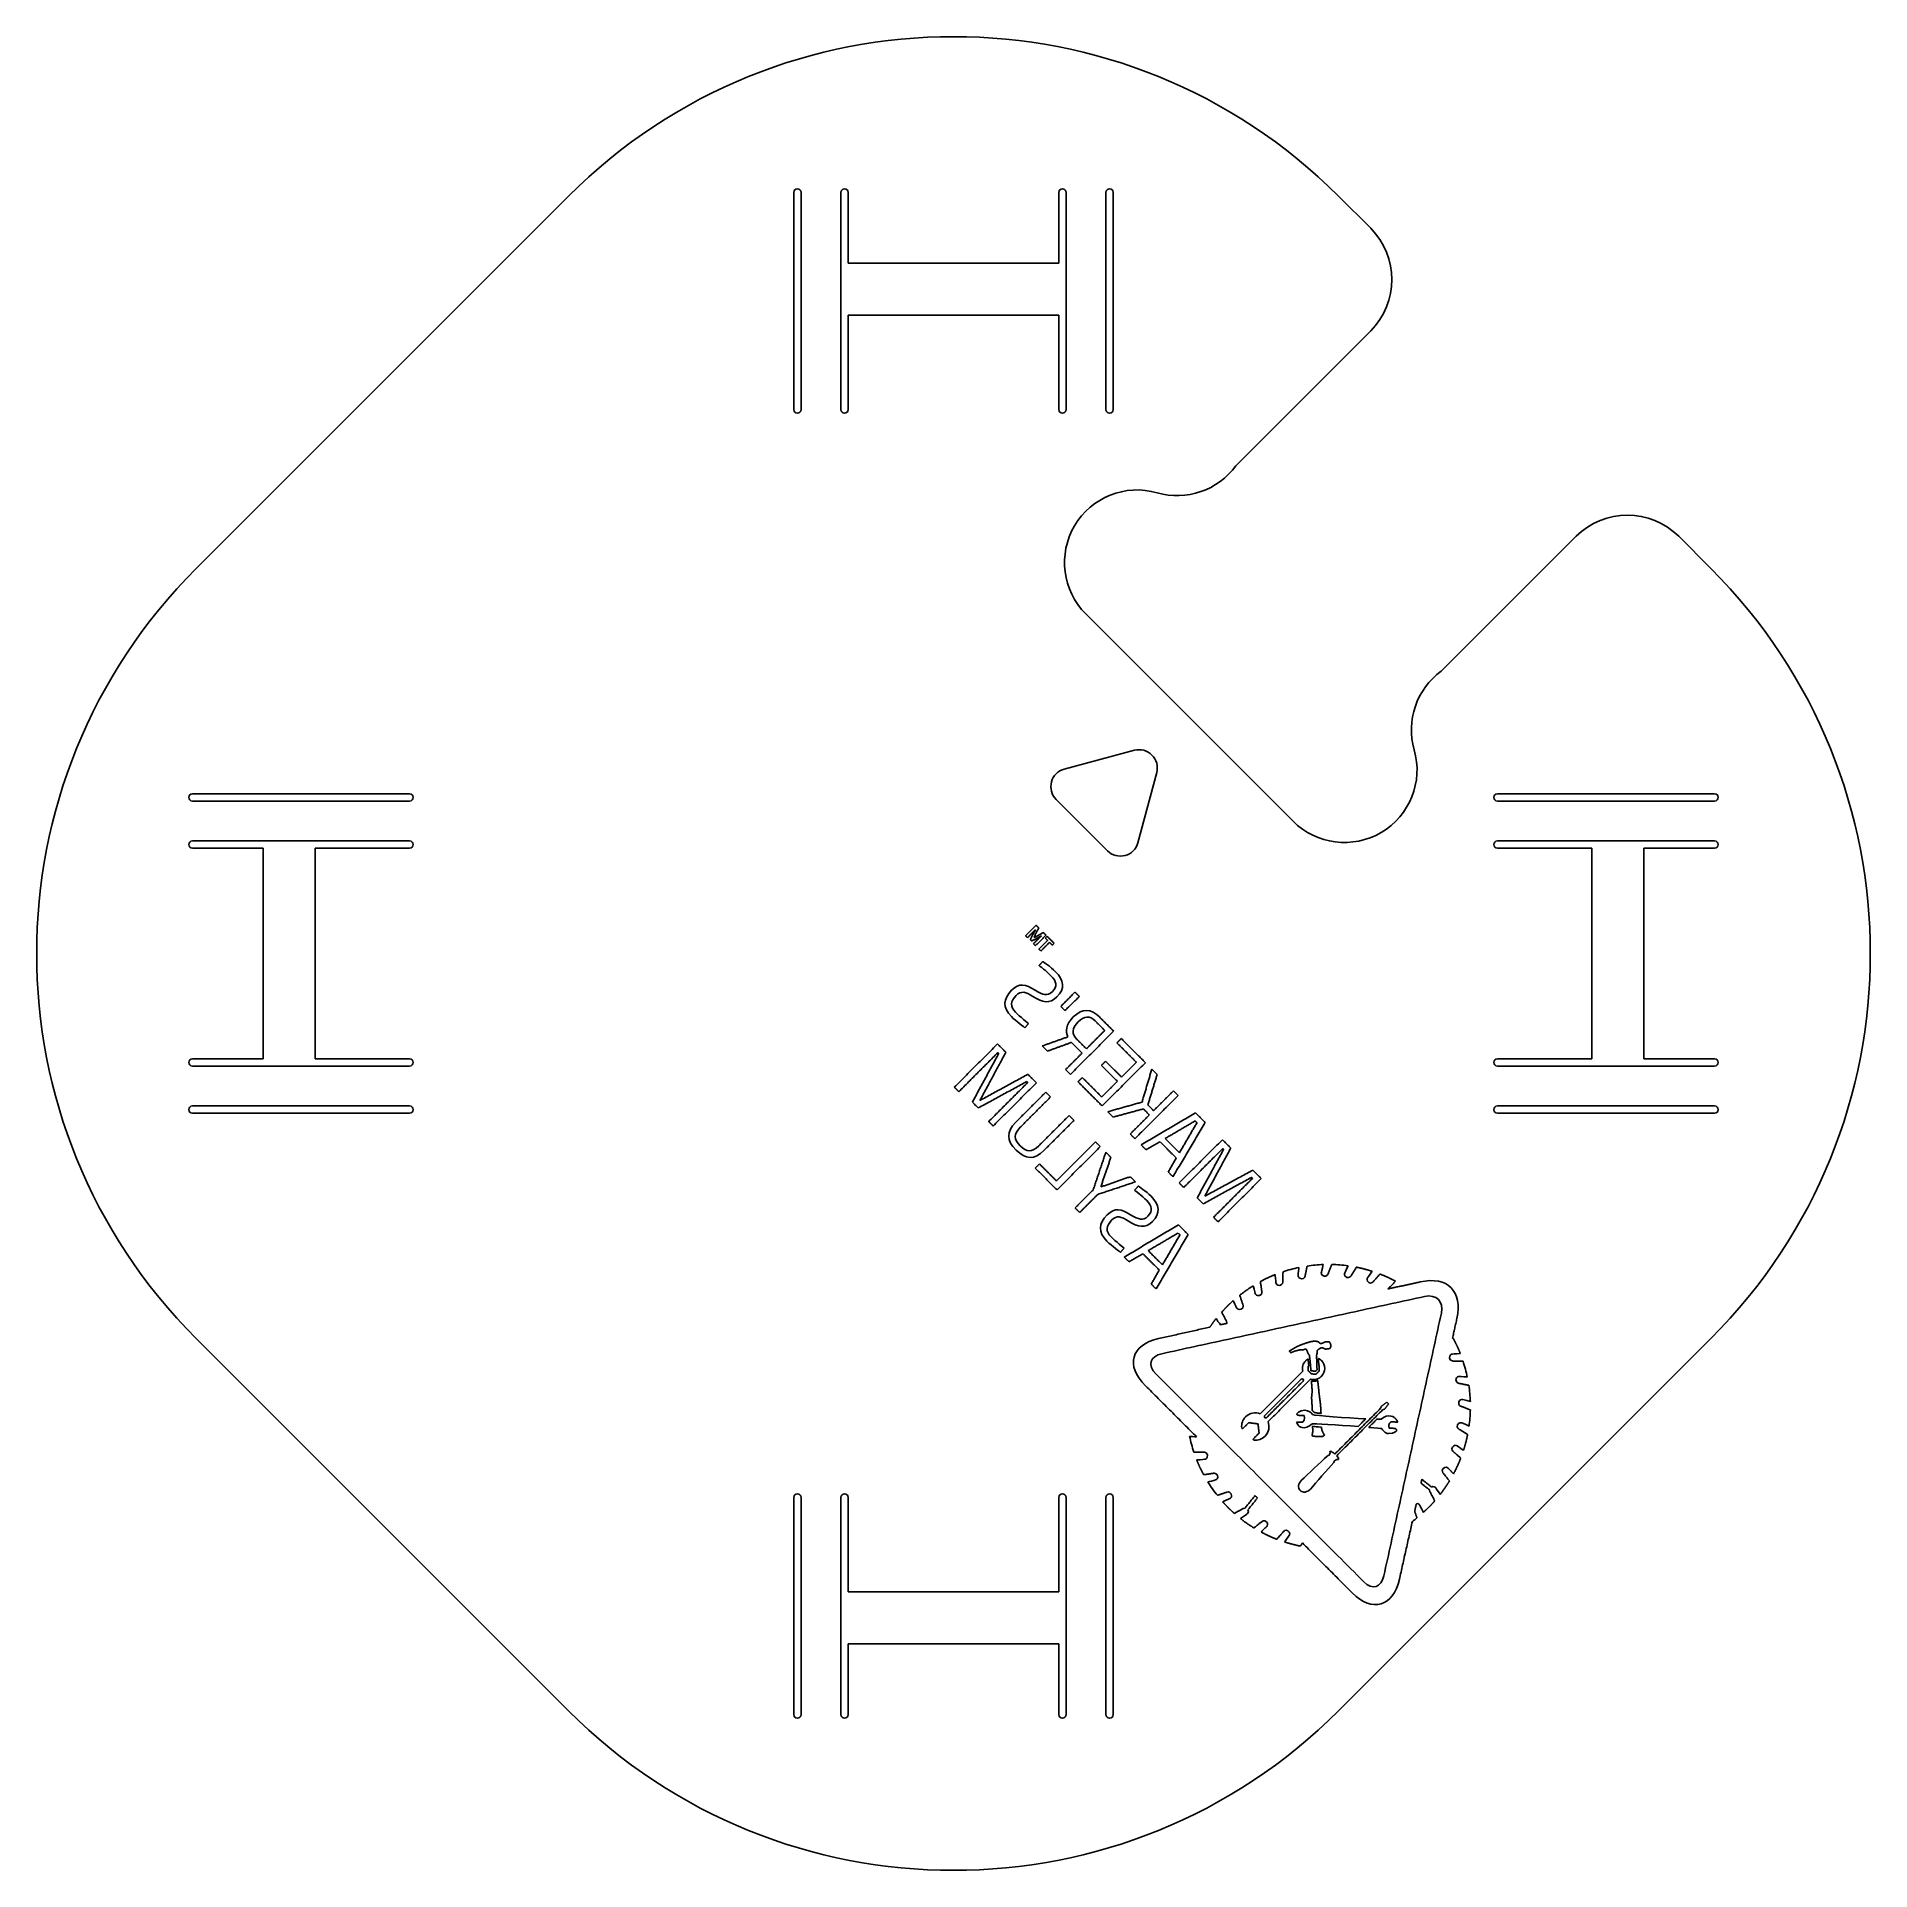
# Model space of a CAD drawing. Header units: millimetres. Extents: x -51 to 51, y -51 to 51.
import ezdxf

# ---------------------------------------------------------------- set-up
doc = ezdxf.new("R2010")
doc.units = ezdxf.units.MM
doc.layers.add('Shape2DView', color=7, linetype='CONTINUOUS')

msp = doc.modelspace()

# ---------------------------------------------------------------- linework, layer by layer
at = {"layer": 'Shape2DView'}
for p, q in [((-41.7193, 21.2132), (-21.2132, 41.7193)), ((-8.8, 41.9296), (-8.8, 29.9624)), ((-8.4, 29.9624), (-8.4, 41.9296)), ((-6.2, 29.9624), (-6.2, 41.9296)), ((-5.8, 41.9296), (-5.8, 38.0296)), ((5.8, 38.0296), (5.8, 41.9296)), ((6.2, 41.9296), (6.2, 29.9624)), ((8.4, 41.9296), (8.4, 29.9624)), ((8.8, 29.9624), (8.8, 41.9296)), ((21.2132, 41.7193), (22.981, 39.9515)), ((-5.8, 38.0296), (5.8, 38.0296)), ((5.8, 35.1624), (-5.8, 35.1624)), ((-5.8, 35.1624), (-5.8, 29.9624)), ((5.8, 29.9624), (5.8, 35.1624)), ((22.981, 34.2947), (15.5563, 26.8701)), ((26.8701, 15.5563), (34.2947, 22.981)), ((39.9515, 22.981), (41.7193, 21.2132)), ((7.28674, 18.7065), (18.7065, 7.28674)), ((9.96885, 11.1936), (6.10514, 10.1583)), ((10.1583, 6.10514), (11.1936, 9.96885)), ((-29.9624, 8.8), (-41.9296, 8.8)), ((-41.9296, 8.4), (-29.9624, 8.4)), ((5.65685, 8.48528), (8.48528, 5.65685)), ((41.9296, 8.8), (29.9624, 8.8)), ((29.9624, 8.4), (41.9296, 8.4)), ((-41.9296, 6.2), (-29.9624, 6.2)), ((29.9624, 6.2), (41.9296, 6.2)), ((-38.0296, 5.8), (-41.9296, 5.8)), ((-38.0296, -5.8), (-38.0296, 5.8)), ((-29.9624, 5.8), (-35.1624, 5.8)), ((-35.1624, 5.8), (-35.1624, -5.8)), ((35.1624, 5.8), (29.9624, 5.8)), ((35.1624, -5.8), (35.1624, 5.8)), ((38.0296, 5.8), (38.0296, -5.8)), ((41.9296, 5.8), (38.0296, 5.8)), ((-41.9296, -5.8), (-38.0296, -5.8)), ((-35.1624, -5.8), (-29.9624, -5.8)), ((29.9624, -5.8), (35.1624, -5.8)), ((38.0296, -5.8), (41.9296, -5.8)), ((-29.9624, -6.2), (-41.9296, -6.2)), ((41.9296, -6.2), (29.9624, -6.2)), ((-29.9624, -8.4), (-41.9296, -8.4)), ((-41.9296, -8.8), (-29.9624, -8.8)), ((41.9296, -8.4), (29.9624, -8.4)), ((29.9624, -8.8), (41.9296, -8.8)), ((-21.2132, -41.7193), (-41.7193, -21.2132)), ((41.7193, -21.2132), (21.2132, -41.7193)), ((-8.8, -29.9624), (-8.8, -41.9296)), ((-8.4, -41.9296), (-8.4, -29.9624)), ((-6.2, -41.9296), (-6.2, -29.9624)), ((-5.8, -29.9624), (-5.8, -35.1624)), ((5.8, -35.1624), (5.8, -29.9624)), ((6.2, -29.9624), (6.2, -41.9296)), ((8.4, -29.9624), (8.4, -41.9296)), ((8.8, -41.9296), (8.8, -29.9624)), ((-5.8, -35.1624), (5.8, -35.1624)), ((-5.8, -38.0296), (-5.8, -41.9296)), ((5.8, -38.0296), (-5.8, -38.0296)), ((5.8, -41.9296), (5.8, -38.0296))]:
    msp.add_line(p, q, dxfattribs=at)
for centre, radius, start, end in [((0, 20.5061), 30, 45, 135), ((-8.6, 41.9296), 0.2, 0, 180), ((-6, 41.9296), 0.2, 0, 180), ((6, 41.9296), 0.2, 0, 180), ((8.6, 41.9296), 0.2, 0, 180), ((20.1525, 37.1231), 4, -45, 45), ((-8.6, 29.9624), 0.2, 180, 0), ((-6, 29.9624), 0.2, 180, 0), ((6, 29.9624), 0.2, 180, 0), ((8.6, 29.9624), 0.2, 180, 0), ((12.3226, 29.2244), 4, -106.017, -36.0561), ((10.1152, 21.5349), 4, 73.9827, -135), ((37.1231, 20.1525), 4, 45, 135), ((-20.5061, 0), 30, 135, -135), ((20.5061, 0), 30, -45, 45), ((29.2244, 12.3226), 4, 126.056, -163.983), ((10.2277, 10.2277), 1, -15, 105), ((21.5349, 10.1152), 4, -135, 16.0173), ((6.36396, 9.19239), 1, 105, -135), ((-41.9296, 8.6), 0.2, 90, -90), ((-29.9624, 8.6), 0.2, -90, 90), ((29.9624, 8.6), 0.2, 90, -90), ((41.9296, 8.6), 0.2, -90, 90), ((-41.9296, 6), 0.2, 90, -90), ((-29.9624, 6), 0.2, -90, 90), ((9.19239, 6.36396), 1, -135, -15), ((29.9624, 6), 0.2, 90, -90), ((41.9296, 6), 0.2, -90, 90), ((-41.9296, -6), 0.2, 90, -90), ((-29.9624, -6), 0.2, -90, 90), ((29.9624, -6), 0.2, 90, -90), ((41.9296, -6), 0.2, -90, 90), ((-41.9296, -8.6), 0.2, 90, -90), ((-29.9624, -8.6), 0.2, -90, 90), ((29.9624, -8.6), 0.2, 90, -90), ((41.9296, -8.6), 0.2, -90, 90), ((-8.6, -29.9624), 0.2, 0, 180), ((-6, -29.9624), 0.2, 0, 180), ((6, -29.9624), 0.2, 0, 180), ((8.6, -29.9624), 0.2, 0, 180), ((0, -20.5061), 30, -135, -45), ((-8.6, -41.9296), 0.2, 180, 0), ((-6, -41.9296), 0.2, 180, 0), ((6, -41.9296), 0.2, 180, 0), ((8.6, -41.9296), 0.2, 180, 0)]:
    msp.add_arc(centre, radius, start, end, dxfattribs=at)
for points, degree in [([(3.97126, 0.97126), (4.55205, 1.55205)], 1), ([(4.50903, 1.30468), (4.07344, 0.86908)], 1), ([(4.23477, 0.77228), (4.50903, 1.30468)], 1), ([(4.69187, 1.41223), (4.42299, 0.87446)], 1), ([(4.42299, 0.87446), (4.95538, 1.14873)], 1), ([(4.55205, 1.55205), (4.69187, 1.41223)], 1), ([(4.95538, 1.14873), (5.0952, 1.0089)], 1), ([(4.07344, 0.86908), (3.97126, 0.97126)], 1), ([(4.31543, 0.69162), (4.23477, 0.77228)], 1), ([(4.84245, 0.97126), (4.31543, 0.69162)], 1), ([(4.40685, 0.53566), (4.84245, 0.97126)], 1), ([(4.50903, 0.43349), (4.40685, 0.53566)], 1), ([(5.0952, 1.0089), (4.50903, 0.43349)], 1), ([(4.70801, 0.24527), (5.18662, 0.72389)], 1), ([(4.81556, 0.13772), (4.70801, 0.24527)], 1), ([(5.29418, 0.61633), (4.81556, 0.13772)], 1), ([(5.05756, 0.85295), (5.15436, 0.94975)], 1), ([(5.18662, 0.72389), (5.05756, 0.85295)], 1), ([(5.15436, 0.94975), (5.54155, 0.56255)], 1), ([(5.44475, 0.46575), (5.29418, 0.61633)], 1), ([(5.54155, 0.56255), (5.44475, 0.46575)], 1), ([(4.71338, -0.66357), (4.91774, -0.4377)], 1), ([(5.36946, -1.22285), (5.13822, -0.99161), (4.71338, -0.66357), (4.71338, -0.66357)], 3), ([(4.91774, -0.4377), (4.91774, -0.4377), (5.35333, -0.73347), (5.62222, -1.00236)], 3), ([(5.62222, -1.00236), (6.09546, -1.4756), (6.14923, -1.93808), (5.69213, -2.39519)], 3), ([(3.20225, -2.02413), (3.62709, -1.59929), (3.9605, -1.69609), (4.4929, -2.01337)], 3), ([(4.4929, -2.01337), (4.94463, -2.28226), (5.15973, -2.37906), (5.44475, -2.09404)], 3), ([(5.44475, -2.09404), (5.72977, -1.80902), (5.68675, -1.54013), (5.36946, -1.22285)], 3), ([(3.18611, -3.47073), (2.69674, -2.98136), (2.72363, -2.50274), (3.20225, -2.02413)], 3), ([(3.44424, -2.3199), (3.13234, -2.63181), (3.11082, -2.93296), (3.41735, -3.23949)], 3), ([(4.36921, -2.36292), (3.97664, -2.11017), (3.73464, -2.0295), (3.44424, -2.3199)], 3), ([(5.69213, -2.39519), (5.2888, -2.79852), (4.91774, -2.69634), (4.36921, -2.36292)], 3), ([(5.91262, -2.91683), (6.69238, -2.1263)], 1), ([(6.13848, -3.14269), (5.91262, -2.91683)], 1), ([(6.93438, -2.3683), (6.13848, -3.14269)], 1), ([(6.60096, -3.49762), (7.10109, -2.99749), (7.56895, -3.02438), (8.03681, -3.49224)], 3), ([(6.69238, -2.1263), (6.93438, -2.3683)], 1), ([(3.93362, -4.08917), (3.93362, -4.08917), (3.455, -3.73962), (3.18611, -3.47073)], 3), ([(3.41735, -3.23949), (3.64322, -3.46535), (4.13259, -3.85793), (4.13259, -3.85793)], 3), ([(4.13259, -3.85793), (3.93362, -4.08917)], 1), ([(6.30519, -4.5893), (6.15999, -4.28277), (6.16537, -3.93321), (6.60096, -3.49762)], 3), ([(6.86985, -3.76651), (6.5203, -4.11606), (6.49341, -4.42259), (6.79994, -4.72912)], 3), ([(7.81095, -3.71811), (7.50442, -3.41158), (7.20327, -3.43309), (6.86985, -3.76651)], 3), ([(8.33258, -4.23974), (7.81095, -3.71811)], 1), ([(8.03681, -3.49224), (8.82196, -4.27739)], 1), ([(0.04553, -7.3642), (2.42786, -4.98187)], 1), ([(2.42786, -4.98187), (2.88496, -5.43897)], 1), ([(4.88547, -5.0948), (6.30519, -4.5893)], 1), ([(6.50416, -4.89583), (5.17049, -5.37982)], 1), ([(8.82196, -4.27739), (6.43963, -6.65972)], 1), ([(7.09033, -5.482), (6.50416, -4.89583)], 1), ([(6.79994, -4.72912), (7.32157, -5.25075)], 1), ([(7.32157, -5.25075), (8.33258, -4.23974)], 1), ([(9.0048, -4.92271), (9.24142, -4.6861)], 1), ([(10.075, -5.99288), (9.0048, -4.92271)], 1), ([(9.24142, -4.6861), (10.5697, -6.01439)], 1), ([(2.43861, -5.46586), (0.29291, -7.61157)], 1), ([(1.04041, -8.18699), (2.48701, -5.51426)], 1), ([(2.88496, -5.43897), (1.45449, -8.09557)], 1), ([(2.48701, -5.51426), (2.43861, -5.46586)], 1), ([(5.17049, -5.37982), (4.88547, -5.0948)], 1), ([(6.17612, -6.39621), (7.09033, -5.482)], 1), ([(8.14974, -6.16497), (8.38099, -5.93372)], 1), ([(10.5697, -6.01439), (8.18739, -8.39672)], 1), ([(8.38099, -5.93372), (9.25755, -6.81029)], 1), ([(9.25755, -6.81029), (10.075, -5.99288)], 1), ([(4.03042, -7.05767), (1.36307, -8.50965)], 1), ([(1.45449, -8.09557), (4.10033, -6.65434)], 1), ([(4.08419, -7.11144), (4.03042, -7.05767)], 1), ([(4.10033, -6.65434), (4.56819, -7.1222)], 1), ([(6.43963, -6.65972), (6.17612, -6.39621)], 1), ([(6.85909, -7.06842), (7.09571, -6.8318)], 1), ([(8.18739, -8.39672), (6.85909, -7.06842)], 1), ([(7.09571, -6.8318), (8.16588, -7.90197)], 1), ([(9.02631, -7.04153), (8.14974, -6.16497)], 1), ([(8.16588, -7.90197), (9.02631, -7.04153)], 1), ([(10.3869, -8.18699), (10.9246, -6.36932)], 1), ([(11.2204, -6.66509), (10.7095, -8.32681)], 1), ([(10.9246, -6.36932), (11.2204, -6.66509)], 1), ([(0.29291, -7.61157), (0.04553, -7.3642)], 1), ([(1.93849, -9.25715), (4.08419, -7.11144)], 1), ([(4.56819, -7.1222), (2.18586, -9.50453)], 1), ([(3.42811, -9.29479), (5.08445, -7.63846)], 1), ([(5.34795, -7.90197), (3.67548, -9.57444)], 1), ([(5.08445, -7.63846), (5.34795, -7.90197)], 1), ([(12.3766, -7.8213), (9.9943, -10.2036)], 1), ([(11.0161, -8.6656), (12.1185, -7.56317)], 1), ([(12.1185, -7.56317), (12.3766, -7.8213)], 1), ([(1.36307, -8.50965), (1.04041, -8.18699)], 1), ([(4.69725, -10.5962), (6.36972, -8.92373)], 1), ([(6.36972, -8.92373), (6.3751, -8.92911)], 1), ([(6.3751, -8.92911), (6.63861, -9.19262)], 1), ([(8.50467, -8.714), (10.3869, -8.18699)], 1), ([(8.80045, -9.00978), (8.50467, -8.714)], 1), ([(10.4675, -8.55805), (8.80045, -9.00978)], 1), ([(9.73617, -9.9455), (10.7848, -8.89684)], 1), ([(10.3385, -10.5478), (13.3339, -8.77853)], 1), ([(10.7848, -8.89684), (10.4675, -8.55805)], 1), ([(10.7095, -8.32681), (11.0161, -8.6656)], 1), ([(13.3339, -8.77853), (13.8555, -9.30017)], 1), ([(2.18586, -9.50453), (1.93849, -9.25715)], 1), ([(3.44962, -10.8328), (2.91723, -10.3004), (2.90647, -9.81643), (3.42811, -9.29479)], 3), ([(3.67548, -9.57444), (3.3098, -9.94012), (3.32056, -10.2413), (3.67548, -10.5962)], 3), ([(6.63861, -9.19262), (4.98227, -10.849)], 1), ([(9.9943, -10.2036), (9.73617, -9.9455)], 1), ([(13.307, -9.22488), (11.6614, -10.1929)], 1), ([(13.8555, -9.30017), (12.0916, -12.3009)], 1), ([(12.4465, -10.978), (13.4091, -9.32706)], 1), ([(13.4091, -9.32706), (13.307, -9.22488)], 1), ([(4.98227, -10.849), (4.46063, -11.3706), (3.97664, -11.3598), (3.44962, -10.8328)], 3), ([(3.67548, -10.5962), (4.02504, -10.9458), (4.33157, -10.9619), (4.69725, -10.5962)], 3), ([(5.67062, -12.5268), (7.8217, -10.3757)], 1), ([(8.08521, -10.6392), (5.70288, -13.0216)], 1), ([(7.69802, -13.0162), (8.39174, -10.9458)], 1), ([(7.8217, -10.3757), (8.08521, -10.6392)], 1), ([(8.39174, -10.9458), (8.67138, -11.2254)], 1), ([(10.602, -10.8113), (10.3385, -10.5478)], 1), ([(11.3764, -10.3703), (10.602, -10.8113)], 1), ([(12.2691, -11.263), (11.3764, -10.3703)], 1), ([(11.6614, -10.1929), (12.4465, -10.978)], 1), ([(12.4304, -12.6397), (14.8127, -10.2574)], 1), ([(14.8289, -10.7468), (12.6832, -12.8925)], 1), ([(13.4253, -13.4625), (14.8773, -10.7952)], 1), ([(15.2752, -10.7199), (13.8394, -13.3711)], 1), ([(14.8127, -10.2574), (15.2752, -10.7199)], 1), ([(14.8773, -10.7952), (14.8289, -10.7468)], 1), ([(4.50365, -11.8223), (4.7349, -11.5911)], 1), ([(5.70288, -13.0216), (4.50365, -11.8223)], 1), ([(4.7349, -11.5911), (5.67062, -12.5268)], 1), ([(8.67138, -11.2254), (8.1121, -12.8602)], 1), ([(11.8281, -12.0374), (12.2691, -11.263)], 1), ([(12.0916, -12.3009), (11.8281, -12.0374)], 1), ([(13.8394, -13.3711), (16.4906, -11.9353)], 1), ([(16.4906, -11.9353), (16.9531, -12.3977)], 1), ([(6.69776, -14.0164), (7.69802, -13.0162)], 1), ([(10.0266, -12.5806), (7.95077, -13.2689)], 1), ([(8.1121, -12.8602), (9.74155, -12.2956)], 1), ([(9.74155, -12.2956), (10.0266, -12.5806)], 1), ([(9.97816, -13.0377), (10.1825, -12.8118)], 1), ([(10.6342, -13.597), (10.403, -13.3657), (9.97816, -13.0377), (9.97816, -13.0377)], 3), ([(10.1825, -12.8118), (10.1825, -12.8118), (10.6181, -13.1076), (10.887, -13.3765)], 3), ([(12.6832, -12.8925), (12.4304, -12.6397)], 1), ([(16.4153, -12.3332), (13.7533, -13.7906)], 1), ([(14.3234, -14.5327), (16.4691, -12.387)], 1), ([(16.9531, -12.3977), (14.5707, -14.7801)], 1), ([(16.4691, -12.387), (16.4153, -12.3332)], 1), ([(6.95051, -14.2692), (6.69776, -14.0164)], 1), ([(7.95077, -13.2689), (6.95051, -14.2692)], 1), ([(8.46703, -14.3982), (8.89187, -13.9734), (9.22528, -14.0702), (9.75768, -14.3875)], 3), ([(10.7095, -14.4682), (10.9946, -14.1831), (10.9515, -13.9142), (10.6342, -13.597)], 3), ([(10.887, -13.3765), (11.3602, -13.8497), (11.414, -14.3122), (10.9569, -14.7693)], 3), ([(13.7533, -13.7906), (13.4253, -13.4625)], 1), ([(8.45089, -15.8448), (7.96152, -15.3555), (7.98841, -14.8769), (8.46703, -14.3982)], 3), ([(8.70903, -14.694), (8.39712, -15.0059), (8.37561, -15.3071), (8.68214, -15.6136)], 3), ([(9.63399, -14.737), (9.24142, -14.4843), (8.99942, -14.4036), (8.70903, -14.694)], 3), ([(9.40275, -16.7214), (12.3981, -14.9521)], 1), ([(10.9569, -14.7693), (10.5536, -15.1726), (10.1825, -15.0705), (9.63399, -14.737)], 3), ([(9.75768, -14.3875), (10.2094, -14.6564), (10.4245, -14.7532), (10.7095, -14.4682)], 3), ([(12.3981, -14.9521), (12.9198, -15.4738)], 1), ([(14.5707, -14.7801), (14.3234, -14.5327)], 1), ([(9.1984, -16.4633), (9.1984, -16.4633), (8.71978, -16.1137), (8.45089, -15.8448)], 3), ([(8.68214, -15.6136), (8.908, -15.8395), (9.39737, -16.232), (9.39737, -16.232)], 3), ([(12.3712, -15.3985), (10.7257, -16.3665)], 1), ([(12.9198, -15.4738), (11.1559, -18.4746)], 1), ([(11.5108, -17.1516), (12.4734, -15.5007)], 1), ([(12.4734, -15.5007), (12.3712, -15.3985)], 1), ([(9.39737, -16.232), (9.1984, -16.4633)], 1), ([(9.66626, -16.9849), (9.40275, -16.7214)], 1), ([(10.4406, -16.544), (9.66626, -16.9849)], 1), ([(11.3333, -17.4367), (10.4406, -16.544)], 1), ([(10.7257, -16.3665), (11.5108, -17.1516)], 1), ([(19.4806, -17.2162), (19.7764, -17.1678), (20.0775, -17.1463), (20.3733, -17.1301)], 3), ([(20.3733, -17.1301), (20.3625, -17.1624), (20.2819, -17.4904), (20.2657, -17.5496)], 3), ([(20.6368, -17.641), (20.8358, -17.1301)], 1), ([(20.8358, -17.1301), (21.1315, -17.1355), (21.4381, -17.1624), (21.7338, -17.2)], 3), ([(10.8924, -18.211), (11.3333, -17.4367)], 1), ([(16.9047, -18.0712), (17.3026, -17.8561), (17.7167, -17.6894)], 2), ([(16.9853, -18.6144), (16.9047, -18.0712)], 1), ([(17.7167, -17.6894), (17.7167, -17.6894), (17.749, -18.0551), (17.7597, -18.1196)], 3), ([(17.7597, -18.1196), (17.7651, -18.1788), (17.8027, -18.2917), (17.9748, -18.281)], 3), ([(17.9748, -18.281), (18.1415, -18.2648), (18.1415, -18.082), (18.1415, -18.082)], 3), ([(18.1415, -18.082), (18.1523, -17.5335)], 1), ([(18.1523, -17.5335), (18.4373, -17.442), (18.7277, -17.356), (19.0235, -17.2968)], 3), ([(18.9912, -17.727), (18.9858, -17.7862), (19.0073, -17.9045), (19.1741, -17.9206)], 3), ([(19.0235, -17.2968), (19.0181, -17.313), (18.9912, -17.6625), (18.9912, -17.727)], 3), ([(19.1741, -17.9206), (19.3408, -17.9368), (19.373, -17.7539), (19.373, -17.7539)], 3), ([(19.373, -17.7539), (19.4806, -17.2162)], 1), ([(20.2657, -17.5496), (20.2496, -17.6087), (20.2496, -17.727), (20.4109, -17.7701)], 3), ([(20.4109, -17.7701), (20.5723, -17.8131), (20.6368, -17.641), (20.6368, -17.641)], 3), ([(21.5564, -17.5926), (21.5295, -17.6518), (21.5134, -17.7647), (21.6639, -17.84)], 3), ([(21.7338, -17.2), (21.7177, -17.2269), (21.5779, -17.5388), (21.5564, -17.5926)], 3), ([(21.6639, -17.84), (21.8199, -17.9099), (21.9059, -17.7486), (21.9059, -17.7486)], 3), ([(21.9059, -17.7486), (22.191, -17.2807)], 1), ([(22.191, -17.2807), (22.6346, -17.3694), (23.0621, -17.5066)], 2), ([(22.8148, -17.8615), (22.7825, -17.9153), (22.7395, -18.0228), (22.8793, -18.1196)], 3), ([(23.0621, -17.5066), (23.0514, -17.5173), (22.8524, -17.8131), (22.8148, -17.8615)], 3), ([(22.8793, -18.1196), (23.0191, -18.2164), (23.1321, -18.0712), (23.1321, -18.0712)], 3), ([(23.1321, -18.0712), (23.4924, -17.6571)], 1), ([(23.4924, -17.6571), (23.9347, -17.8279), (24.3528, -18.0551)], 2), ([(23.928, -18.4799), (25.7134, -18.0927)], 1), ([(24.3528, -18.0551), (24.0463, -18.3616)], 1), ([(25.7134, -18.0927), (27.2191, -17.7593), (28.0634, -18.6036), (27.73, -20.1094)], 3), ([(11.1559, -18.4746), (10.8924, -18.211)], 1), ([(25.9554, -18.894), (11.4785, -22.0454)], 1), ([(15.0977, -19.4157), (15.2497, -19.2664), (15.4097, -19.1253)], 2), ([(15.4097, -19.1253), (15.4258, -19.1521), (15.5656, -19.4641), (15.5925, -19.5125)], 3), ([(15.77, -18.8295), (16.1262, -18.5404), (16.5067, -18.3078)], 2), ([(15.9421, -19.3457), (15.77, -18.8295)], 1), ([(16.5067, -18.3078), (16.5067, -18.3186), (16.6035, -18.6628), (16.6196, -18.7219)], 3), ([(16.6196, -18.7219), (16.6358, -18.7811), (16.6949, -18.8833), (16.8563, -18.8402)], 3), ([(16.8563, -18.8402), (17.0176, -18.7972), (16.9853, -18.6144), (16.9853, -18.6144)], 3), ([(24.0463, -18.3616), (24.0409, -18.367), (23.9333, -18.4746), (23.928, -18.4799)], 3), ([(26.8749, -19.8136), (27.0148, -19.1683), (26.6007, -18.7542), (25.9554, -18.894)], 3), ([(14.1244, -20.5826), (14.2857, -20.3406), (14.4632, -20.1148)], 2), ([(14.4632, -20.1148), (14.4739, -20.1363), (14.6514, -20.3783), (14.7052, -20.4535)], 3), ([(14.7751, -19.7598), (14.9324, -19.5837), (15.0977, -19.4157)], 2), ([(15.0332, -20.2438), (14.7751, -19.7598)], 1), ([(15.5925, -19.5125), (15.6194, -19.5716), (15.6947, -19.6576), (15.8506, -19.5877)], 3), ([(15.8506, -19.5877), (16.0066, -19.5178), (15.9421, -19.3457), (15.9421, -19.3457)], 3), ([(23.7075, -34.285), (26.8749, -19.8136)], 1), ([(27.73, -20.1094), (27.4934, -21.1849)], 1), ([(11.2957, -21.2172), (14.1244, -20.5826)], 1), ([(14.7052, -20.4535), (15.0762, -20.3729)], 1), ([(15.0601, -20.3568), (15.0601, -20.2922), (15.0332, -20.2438), (15.0332, -20.2438)], 3), ([(15.0762, -20.3729), (15.0601, -20.3568)], 1), ([(27.4934, -21.1849), (27.5364, -21.2172)], 1), ([(10.5805, -23.8146), (9.45115, -22.7176), (9.78995, -21.5506), (11.2957, -21.2172)], 3), ([(11.4785, -22.0454), (10.8278, -22.1906), (10.6826, -22.6907), (11.1505, -23.1585)], 3), ([(18.5072, -21.8894), (18.5879, -21.8518)], 1), ([(18.5126, -21.9055), (18.5072, -21.8894)], 1), ([(18.5126, -21.9163), (18.5126, -21.9055)], 1), ([(18.5234, -21.927), (18.5126, -21.9163)], 1), ([(18.5287, -21.9432), (18.5234, -21.927)], 1), ([(18.5449, -21.9593), (18.5287, -21.9432)], 1), ([(18.5556, -21.9701), (18.5449, -21.9593)], 1), ([(18.5718, -21.9862), (18.5556, -21.9701)], 1), ([(18.5879, -21.9916), (18.5718, -21.9862)], 1), ([(18.5879, -21.8518), (18.6417, -21.8195)], 1), ([(18.6363, -21.9754), (18.5879, -21.9916)], 1), ([(18.6793, -21.9539), (18.6363, -21.9754)], 1), ([(18.6417, -21.8195), (18.6739, -21.798)], 1), ([(18.6739, -21.798), (18.7008, -21.7818)], 1), ([(18.7277, -21.9378), (18.6793, -21.9539)], 1), ([(18.7008, -21.7818), (18.7277, -21.7657)], 1), ([(18.7277, -21.7657), (18.76, -21.7442)], 1), ([(18.7707, -21.9163), (18.7277, -21.9378)], 1), ([(18.76, -21.7442), (18.7869, -21.7281)], 1), ([(18.7922, -21.9055), (18.7707, -21.9163)], 1), ([(18.7869, -21.7281), (18.8137, -21.7119)], 1), ([(18.8191, -21.9002), (18.7922, -21.9055)], 1), ([(18.8137, -21.7119), (18.8514, -21.6958)], 1), ([(18.8621, -21.8894), (18.8191, -21.9002)], 1), ([(18.8514, -21.6958), (18.8783, -21.6797)], 1), ([(18.9052, -21.8786), (18.8621, -21.8894)], 1), ([(18.8783, -21.6797), (18.9052, -21.6635)], 1), ([(18.9052, -21.6635), (18.9428, -21.6474)], 1), ([(18.9482, -21.8679), (18.9052, -21.8786)], 1), ([(18.9428, -21.6474), (18.9697, -21.6313)], 1), ([(18.9697, -21.8571), (18.9482, -21.8679)], 1), ([(18.9697, -21.6313), (19.002, -21.6205)], 1), ([(18.9912, -21.8571), (18.9697, -21.8571)], 1), ([(19.0342, -21.8464), (18.9912, -21.8571)], 1), ([(19.002, -21.6205), (19.0665, -21.5882)], 1), ([(19.0719, -21.841), (19.0342, -21.8464)], 1), ([(19.0665, -21.5882), (19.0988, -21.5775)], 1), ([(19.1149, -21.841), (19.0719, -21.841)], 1), ([(19.0988, -21.5775), (19.1364, -21.5614)], 1), ([(19.1525, -21.8356), (19.1149, -21.841)], 1), ([(19.1364, -21.5614), (19.2009, -21.5398)], 1), ([(19.1956, -21.8356), (19.1525, -21.8356)], 1), ([(19.2171, -21.8356), (19.1956, -21.8356)], 1), ([(19.2009, -21.5398), (19.2709, -21.513)], 1), ([(19.2332, -21.8302), (19.2171, -21.8356)], 1), ([(19.2709, -21.8356), (19.2332, -21.8302)], 1), ([(19.2709, -21.513), (19.3354, -21.4914)], 1), ([(19.287, -21.8302), (19.2709, -21.8356)], 1), ([(19.3085, -21.8195), (19.287, -21.8302)], 1), ([(19.3193, -21.8087), (19.3085, -21.8195)], 1), ([(19.3354, -21.8034), (19.3193, -21.8087)], 1), ([(19.3354, -21.4914), (19.4053, -21.4646)], 1), ([(19.3461, -21.8034), (19.3354, -21.8034)], 1), ([(19.3623, -21.798), (19.3461, -21.8034)], 1), ([(19.373, -21.798), (19.3623, -21.798)], 1), ([(19.3838, -21.798), (19.373, -21.798)], 1), ([(19.3945, -21.798), (19.3838, -21.798)], 1), ([(19.4107, -21.8034), (19.3945, -21.798)], 1), ([(19.4053, -21.4646), (19.4376, -21.4538)], 1), ([(19.4214, -21.8034), (19.4107, -21.8034)], 1), ([(19.4268, -21.8087), (19.4214, -21.8034)], 1), ([(19.4376, -21.8195), (19.4268, -21.8087)], 1), ([(19.4376, -21.4538), (19.4806, -21.443)], 1), ([(19.4429, -21.8249), (19.4376, -21.8195)], 1), ([(19.4537, -21.8356), (19.4429, -21.8249)], 1), ([(19.4645, -21.8464), (19.4537, -21.8356)], 1), ([(19.4645, -21.8571), (19.4645, -21.8464)], 1), ([(19.4645, -21.8679), (19.4645, -21.8571)], 1), ([(19.4698, -21.8733), (19.4645, -21.8679)], 1), ([(19.4752, -21.9002), (19.4698, -21.8733)], 1), ([(19.4806, -21.9163), (19.4752, -21.9002)], 1), ([(19.4806, -21.443), (19.5451, -21.4215)], 1), ([(19.4913, -21.927), (19.4806, -21.9163)], 1), ([(19.4967, -21.9539), (19.4913, -21.927)], 1), ([(19.5075, -21.9754), (19.4967, -21.9539)], 1), ([(19.5182, -21.997), (19.5075, -21.9754)], 1), ([(19.529, -22.0185), (19.5182, -21.997)], 1), ([(19.529, -22.0292), (19.529, -22.0185)], 1), ([(19.5344, -22.0346), (19.529, -22.0292)], 1), ([(19.5344, -22.0454), (19.5344, -22.0346)], 1), ([(19.5451, -22.0561), (19.5344, -22.0454)], 1), ([(19.5451, -21.4215), (19.6204, -21.4)], 1), ([(19.5505, -22.0722), (19.5451, -22.0561)], 1), ([(19.5613, -22.083), (19.5505, -22.0722)], 1), ([(19.572, -22.1045), (19.5613, -22.083)], 1), ([(19.5828, -22.1153), (19.572, -22.1045)], 1), ([(19.5881, -22.1206), (19.5828, -22.1153)], 1), ([(19.5935, -22.126), (19.5881, -22.1206)], 1), ([(19.6043, -22.1368), (19.5935, -22.126)], 1), ([(19.6097, -22.1422), (19.6043, -22.1368)], 1), ([(19.6204, -22.2497), (19.6097, -22.1422)], 1), ([(19.6204, -21.4), (19.6581, -21.3946)], 1), ([(19.6581, -21.3946), (19.6957, -21.3785)], 1), ([(19.6957, -21.3785), (19.7333, -21.3731)], 1), ([(19.7333, -21.3731), (19.7656, -21.3731)], 1), ([(19.7656, -21.3731), (19.7979, -21.3624)], 1), ([(19.7979, -21.3624), (19.8355, -21.357)], 1), ([(19.8355, -21.357), (19.8678, -21.357)], 1), ([(19.8678, -21.357), (19.9, -21.357)], 1), ([(19.9, -21.357), (19.9323, -21.357)], 1), ([(19.9323, -21.357), (19.9592, -21.3624)], 1), ([(19.9592, -21.3624), (19.9807, -21.3624)], 1), ([(19.9807, -21.3624), (20.0184, -21.3678)], 1), ([(20.0076, -22.0884), (20.0022, -22.1906)], 1), ([(20.0022, -22.1906), (20.0076, -22.2174)], 1), ([(20.0184, -22.0669), (20.0076, -22.0776)], 1), ([(20.0076, -22.0776), (20.0076, -22.0884)], 1), ([(20.0076, -22.2174), (20.0076, -22.2282)], 1), ([(20.0184, -21.3678), (20.0452, -21.3731)], 1), ([(20.0237, -22.0507), (20.0184, -22.0669)], 1), ([(20.0506, -21.8625), (20.0237, -21.9002)], 1), ([(20.0237, -21.9002), (20.0291, -21.9163)], 1), ([(20.0345, -22.0292), (20.0237, -22.04)], 1), ([(20.0237, -22.04), (20.0237, -22.0507)], 1), ([(20.0291, -21.9163), (20.0291, -21.927)], 1), ([(20.0291, -21.927), (20.0345, -21.9539)], 1), ([(20.0345, -21.9539), (20.0291, -21.9701)], 1), ([(20.0291, -21.9701), (20.0345, -21.9862)], 1), ([(20.0345, -21.9862), (20.0345, -22.0077)], 1), ([(20.0345, -22.0077), (20.0345, -22.0185)], 1), ([(20.0345, -22.0185), (20.0345, -22.0292)], 1), ([(20.0452, -21.3731), (20.0668, -21.3839)], 1), ([(20.0775, -21.8356), (20.0506, -21.8625)], 1), ([(20.0668, -21.3839), (20.0936, -21.3893)], 1), ([(20.0936, -21.8195), (20.0775, -21.8356)], 1), ([(20.0936, -21.3893), (20.1152, -21.4)], 1), ([(20.1044, -21.8087), (20.0936, -21.8195)], 1), ([(20.1205, -21.7926), (20.1044, -21.8087)], 1), ([(20.1152, -21.4), (20.1205, -21.4054)], 1), ([(20.1205, -21.4054), (20.1205, -21.4162)], 1), ([(20.1205, -21.4162), (20.1313, -21.4269)], 1), ([(20.1367, -21.7872), (20.1205, -21.7926)], 1), ([(20.1313, -21.4269), (20.1367, -21.4323)], 1), ([(20.1367, -21.4323), (20.142, -21.4377)], 1), ([(20.1474, -21.7765), (20.1367, -21.7872)], 1), ([(20.142, -21.4377), (20.1474, -21.443)], 1), ([(20.1474, -21.443), (20.1582, -21.4538)], 1), ([(20.1636, -21.7711), (20.1474, -21.7765)], 1), ([(20.1582, -21.4538), (20.1636, -21.4592)], 1), ([(20.1636, -21.4592), (20.1689, -21.4646)], 1), ([(20.1797, -21.755), (20.1636, -21.7711)], 1), ([(20.1689, -21.4646), (20.1797, -21.4646)], 1), ([(20.1797, -21.4646), (20.1851, -21.4699)], 1), ([(20.1904, -21.755), (20.1797, -21.755)], 1), ([(20.1851, -21.4699), (20.1904, -21.4753)], 1), ([(20.1904, -21.4753), (20.1958, -21.4699)], 1), ([(20.2066, -21.7496), (20.1904, -21.755)], 1), ([(20.1958, -21.4699), (20.2012, -21.4753)], 1), ([(20.2012, -21.4753), (20.212, -21.4753)], 1), ([(20.2173, -21.7388), (20.2066, -21.7496)], 1), ([(20.212, -21.4753), (20.2227, -21.4753)], 1), ([(20.2335, -21.7334), (20.2173, -21.7388)], 1), ([(20.2227, -21.4753), (20.2281, -21.4807)], 1), ([(20.2281, -21.4807), (20.2388, -21.4807)], 1), ([(20.2496, -21.7281), (20.2335, -21.7334)], 1), ([(20.2388, -21.4807), (20.255, -21.4753)], 1), ([(20.2604, -21.7281), (20.2496, -21.7281)], 1), ([(20.255, -21.4753), (20.2657, -21.4753)], 1), ([(20.2819, -21.7281), (20.2604, -21.7281)], 1), ([(20.2657, -21.4753), (20.2711, -21.4807)], 1), ([(20.2711, -21.4807), (20.2765, -21.4753)], 1), ([(20.2765, -21.4753), (20.2872, -21.4753)], 1), ([(20.2926, -21.7281), (20.2819, -21.7281)], 1), ([(20.2872, -21.4753), (20.3034, -21.4699)], 1), ([(20.3088, -21.7227), (20.2926, -21.7281)], 1), ([(20.3034, -21.4699), (20.3141, -21.4699)], 1), ([(20.3356, -21.7281), (20.3088, -21.7227)], 1), ([(20.3141, -21.4699), (20.3303, -21.4646)], 1), ([(20.3303, -21.4646), (20.3356, -21.4592)], 1), ([(20.3356, -21.4592), (20.3518, -21.4538)], 1), ([(20.3679, -21.7388), (20.3356, -21.7281)], 1), ([(20.3518, -21.4538), (20.3679, -21.4484)], 1), ([(20.3679, -21.4484), (20.384, -21.443)], 1), ([(20.4002, -21.7496), (20.3679, -21.7388)], 1), ([(20.384, -21.443), (20.3894, -21.4377)], 1), ([(20.3894, -21.4377), (20.3948, -21.4323)], 1), ([(20.3948, -21.4323), (20.4109, -21.4269)], 1), ([(20.4324, -21.7603), (20.4002, -21.7496)], 1), ([(20.4109, -21.4269), (20.4271, -21.4215)], 1), ([(20.4271, -21.4215), (20.4432, -21.4054)], 1), ([(20.4432, -21.7711), (20.4324, -21.7603)], 1), ([(20.4432, -21.4054), (20.4593, -21.4)], 1), ([(20.4593, -21.7765), (20.4432, -21.7711)], 1), ([(20.4593, -21.4), (20.7121, -21.3946)], 1), ([(20.4755, -21.7926), (20.4593, -21.7765)], 1), ([(20.4916, -21.798), (20.4755, -21.7926)], 1), ([(20.7336, -21.7603), (20.4916, -21.798)], 1), ([(20.7121, -21.3946), (20.7175, -21.4108)], 1), ([(20.7175, -21.4108), (20.7282, -21.4323)], 1), ([(20.7282, -21.4323), (20.7336, -21.4484)], 1), ([(20.7336, -21.4484), (20.7497, -21.4646)], 1), ([(20.7497, -21.7442), (20.7336, -21.7603)], 1), ([(20.7497, -21.4646), (20.7551, -21.4807)], 1), ([(20.7551, -21.7281), (20.7497, -21.7442)], 1), ([(20.7551, -21.4807), (20.7605, -21.4968)], 1), ([(20.7659, -21.7173), (20.7551, -21.7281)], 1), ([(20.7605, -21.4968), (20.7659, -21.513)], 1), ([(20.7659, -21.513), (20.7712, -21.5291)], 1), ([(20.7712, -21.7012), (20.7659, -21.7173)], 1), ([(20.7712, -21.5291), (20.7766, -21.5452)], 1), ([(20.7766, -21.685), (20.7712, -21.7012)], 1), ([(20.7766, -21.5452), (20.782, -21.5614)], 1), ([(20.782, -21.6582), (20.7766, -21.6743)], 1), ([(20.7766, -21.6743), (20.7766, -21.685)], 1), ([(20.782, -21.5614), (20.782, -21.5721)], 1), ([(20.782, -21.5721), (20.7874, -21.5882)], 1), ([(20.7874, -21.599), (20.782, -21.6151)], 1), ([(20.782, -21.6151), (20.7874, -21.6313)], 1), ([(20.7874, -21.642), (20.782, -21.6582)], 1), ([(20.7874, -21.5882), (20.7874, -21.599)], 1), ([(20.7874, -21.6313), (20.7874, -21.642)], 1), ([(27.4826, -22.0669), (27.4235, -22.0722), (27.3105, -22.1099), (27.3213, -22.282)], 3), ([(27.9182, -22.0292), (27.9182, -22.0292), (27.5525, -22.0615), (27.4826, -22.0669)], 3), ([(27.5364, -21.2172), (27.7515, -21.6151), (27.9182, -22.0292)], 2), ([(11.1505, -23.1585), (22.5997, -34.6077)], 1), ([(16.8939, -25.3526), (19.2386, -23.008)], 1), ([(19.2386, -23.008), (19.1902, -22.809), (19.2493, -22.5885), (19.4053, -22.4325)], 3), ([(19.4053, -22.4325), (19.4618, -22.3761), (19.5344, -22.3357)], 2), ([(19.5344, -22.3357), (19.5344, -22.368)], 1), ([(19.5344, -22.368), (19.5451, -22.4648)], 1), ([(19.572, -22.7068), (19.5344, -22.7445)], 1), ([(19.5344, -22.7445), (19.5344, -22.9811)], 1), ([(19.5344, -22.9811), (19.5935, -23.0402)], 1), ([(19.5451, -22.4648), (19.5559, -22.5616)], 1), ([(19.5559, -22.5616), (19.5666, -22.6584)], 1), ([(19.5666, -22.6584), (19.572, -22.7068)], 1), ([(19.5935, -23.0402), (19.7011, -23.1478)], 1), ([(19.6365, -22.3519), (19.6204, -22.2497)], 1), ([(19.6419, -22.4541), (19.6365, -22.3519)], 1), ([(19.6527, -22.5509), (19.6419, -22.4541)], 1), ([(19.6634, -22.6477), (19.6527, -22.5509)], 1), ([(19.6903, -22.9865), (19.6634, -22.6477)], 1), ([(19.6957, -22.9918), (19.6903, -22.9865)], 1), ([(19.9484, -23.008), (19.6957, -22.9918)], 1), ([(19.7011, -23.1478), (19.7118, -23.1585)], 1), ([(19.7118, -23.1585), (19.9646, -23.1747)], 1), ([(20.0291, -22.9273), (19.9484, -23.008)], 1), ([(19.9646, -23.1747), (20.0452, -23.094)], 1), ([(20.0076, -22.2282), (20.0022, -22.2443)], 1), ([(20.0022, -22.2443), (20.0022, -22.2981)], 1), ([(20.0022, -22.2981), (20.0076, -22.3465)], 1), ([(20.0076, -22.3465), (20.0076, -22.4003)], 1), ([(20.0076, -22.4003), (20.0076, -22.4541)], 1), ([(20.0076, -22.4541), (20.0076, -22.4756)], 1), ([(20.0076, -22.4756), (20.0076, -22.5078)], 1), ([(20.0076, -22.5078), (20.0076, -22.5509)], 1), ([(20.0076, -22.5509), (20.0076, -22.6046)], 1), ([(20.0076, -22.6046), (20.0291, -22.9273)], 1), ([(20.0452, -23.094), (20.142, -22.9972)], 1), ([(20.1044, -22.3035), (20.1931, -22.3465), (20.2657, -22.4218)], 2), ([(20.1044, -22.3465), (20.1044, -22.3035)], 1), ([(20.1044, -22.4003), (20.1044, -22.3465)], 1), ([(20.1098, -22.4487), (20.1044, -22.4003)], 1), ([(20.1098, -22.4702), (20.1098, -22.4487)], 1), ([(20.1098, -22.4917), (20.1098, -22.4702)], 1), ([(20.1152, -22.5401), (20.1098, -22.4917)], 1), ([(20.1205, -22.5885), (20.1152, -22.5401)], 1), ([(20.1259, -22.6907), (20.1205, -22.5885)], 1), ([(20.1528, -22.7176), (20.1259, -22.6907)], 1), ([(20.142, -22.9972), (20.1474, -22.9918)], 1), ([(20.1474, -22.9918), (20.1528, -22.7176)], 1), ([(20.2657, -22.4218), (20.5077, -22.6638), (20.5077, -23.051), (20.2657, -23.293)], 3), ([(27.3213, -22.282), (27.3374, -22.4487), (27.5203, -22.4487), (27.5203, -22.4487)], 3), ([(27.5203, -22.4487), (28.0688, -22.4594)], 1), ([(28.0688, -22.4594), (28.1602, -22.7445), (28.2463, -23.0349), (28.3054, -23.3306)], 3), ([(13.393, -26.6272), (10.5805, -23.8146)], 1), ([(19.1472, -23.4543), (17.1467, -25.4548)], 1), ([(17.2542, -25.5624), (19.2547, -23.5619)], 1), ([(19.6634, -23.4543), (17.3295, -25.7882)], 1), ([(19.2547, -23.4543), (19.2225, -23.422), (19.1741, -23.4274), (19.1472, -23.4543)], 3), ([(19.2547, -23.5619), (19.287, -23.5296), (19.2816, -23.4812), (19.2547, -23.4543)], 3), ([(19.7064, -23.4651), (19.6634, -23.4543)], 1), ([(20.0506, -23.4328), (19.8866, -23.4973), (19.7064, -23.4651)], 2), ([(19.7172, -23.5511), (19.8933, -23.5874), (20.0614, -23.5188)], 2), ([(19.7226, -23.5888), (19.7172, -23.5511)], 1), ([(19.728, -23.6802), (19.7226, -23.5888)], 1), ([(19.7333, -23.7716), (19.728, -23.6802)], 1), ([(19.728, -24.4331), (19.7495, -24.2287)], 1), ([(19.7387, -23.863), (19.7333, -23.7716)], 1), ([(19.7495, -23.9706), (19.7387, -23.863)], 1), ([(19.7495, -24.0566), (19.7495, -23.9706)], 1), ([(19.7495, -24.1427), (19.7495, -24.0566)], 1), ([(19.7495, -24.2287), (19.7495, -24.1427)], 1), ([(20.2657, -23.293), (20.1703, -23.3911), (20.0506, -23.4328)], 2), ([(20.0614, -23.5188), (20.0668, -23.535)], 1), ([(20.0668, -23.535), (20.0668, -23.5565)], 1), ([(20.0668, -23.5565), (20.0775, -23.6533)], 1), ([(20.0775, -23.6533), (20.0883, -23.7501)], 1), ([(20.0883, -23.7501), (20.099, -23.8469)], 1), ([(20.099, -23.8469), (20.1044, -23.8953)], 1), ([(20.1044, -23.8953), (20.1098, -23.9437)], 1), ([(20.1098, -23.9437), (20.1152, -23.9921)], 1), ([(20.1152, -23.9921), (20.1205, -24.0405)], 1), ([(20.1205, -24.0405), (20.1259, -24.0889)], 1), ([(20.1259, -24.0889), (20.1259, -24.1104)], 1), ([(20.1259, -24.1104), (20.1259, -24.1212)], 1), ([(20.1259, -24.1212), (20.1259, -24.1319)], 1), ([(20.1259, -24.1319), (20.1367, -24.2179)], 1), ([(20.1367, -24.2179), (20.1904, -24.6374)], 1), ([(27.6816, -23.4812), (27.6655, -23.6479), (27.8483, -23.6802), (27.8483, -23.6802)], 3), ([(27.8752, -23.2984), (27.816, -23.293), (27.6977, -23.3145), (27.6816, -23.4812)], 3), ([(27.8483, -23.6802), (28.3861, -23.7877)], 1), ([(28.3054, -23.3306), (28.2893, -23.3252), (27.9397, -23.2984), (27.8752, -23.2984)], 3), ([(28.3861, -23.7877), (28.4345, -24.0835), (28.456, -24.3847), (28.4721, -24.6804)], 3), ([(16.0926, -25.5194), (16.3131, -25.3096), (16.6304, -25.2505), (16.8939, -25.3526)], 3), ([(18.8998, -25.3688), (18.8998, -25.3795), (19.0342, -25.1483), (19.3461, -25.159)], 3), ([(19.3461, -25.159), (19.5989, -25.1752), (19.7011, -25.3204), (19.7817, -25.3903)], 3), ([(19.728, -24.5083), (19.728, -24.4331)], 1), ([(19.7333, -24.589), (19.728, -24.5083)], 1), ([(19.7387, -24.6697), (19.7333, -24.589)], 1), ([(19.7441, -24.7503), (19.7387, -24.6697)], 1), ([(19.7441, -24.7934), (19.7441, -24.7503)], 1), ([(19.7495, -24.8418), (19.7441, -24.7934)], 1), ([(19.7495, -24.874), (19.7495, -24.8418)], 1), ([(19.7495, -24.9601), (19.7495, -24.874)], 1), ([(19.7495, -24.9923), (19.7495, -24.9601)], 1), ([(19.7548, -25.073), (19.7495, -24.9923)], 1), ([(19.7602, -25.1106), (19.7548, -25.073)], 1), ([(19.7602, -25.1752), (19.7602, -25.1106)], 1), ([(19.857, -25.2612), (19.8207, -25.2222), (19.7602, -25.1752)], 2), ([(20.1904, -24.6374), (20.2012, -24.7127)], 1), ([(20.2012, -24.7127), (20.2066, -24.7611)], 1), ([(20.2066, -24.7611), (20.212, -24.8095)], 1), ([(20.212, -24.8095), (20.212, -24.8418)], 1), ([(20.212, -24.8418), (20.2173, -24.9009)], 1), ([(20.2173, -24.9009), (20.2227, -24.9601)], 1), ([(20.2227, -24.9601), (20.2281, -24.9762)], 1), ([(20.2281, -24.9762), (20.2335, -24.9923)], 1), ([(20.2335, -24.9923), (20.2388, -25.0407)], 1), ([(20.2388, -25.0407), (20.2442, -25.0891)], 1), ([(20.2442, -25.0891), (20.2442, -25.1322)], 1), ([(20.2442, -25.1322), (20.2442, -25.1859)], 1), ([(20.2442, -25.1859), (20.2442, -25.2397)], 1), ([(20.2442, -25.2397), (20.2442, -25.2827)], 1), ([(21.0079, -27.5736), (23.53, -25.0515)], 1), ([(23.6322, -25.1429), (21.11, -27.6651)], 1), ([(23.53, -25.0515), (23.53, -25.0515), (23.5784, -24.9386), (23.5784, -24.9386)], 3), ([(23.5784, -24.9386), (23.8742, -24.7181)], 1), ([(23.7505, -25.1106), (23.7505, -25.1106), (23.6322, -25.1429), (23.6322, -25.1429)], 3), ([(23.971, -24.8149), (23.7505, -25.1106)], 1), ([(23.8742, -24.7181), (23.971, -24.8149)], 1), ([(27.8322, -24.7181), (27.7892, -24.8794), (27.9612, -24.9439), (27.9612, -24.9439)], 3), ([(28.0527, -24.5729), (27.9935, -24.5567), (27.8752, -24.5567), (27.8322, -24.7181)], 3), ([(27.9612, -24.9439), (28.4721, -25.1429)], 1), ([(28.4721, -24.6804), (28.4399, -24.6697), (28.1118, -24.589), (28.0527, -24.5729)], 3), ([(28.4721, -25.1429), (28.4667, -25.4387), (28.4399, -25.7452), (28.4022, -26.041)], 3), ([(15.8775, -26.1324), (15.8506, -25.9119), (15.9259, -25.6861), (16.0926, -25.5194)], 3), ([(15.8829, -26.1378), (15.8775, -26.1324)], 1), ([(15.9259, -26.1808), (15.8829, -26.1378)], 1), ([(16.2593, -25.8474), (15.9259, -26.1808)], 1), ([(16.7756, -25.9119), (16.2593, -25.8474)], 1), ([(16.8348, -26.4228), (16.7756, -25.9119)], 1), ([(17.1251, -25.4871), (17.1157, -25.5288), (17.1467, -25.5624)], 2), ([(17.1467, -25.4548), (17.1359, -25.4656), (17.1359, -25.4763), (17.1251, -25.4871)], 3), ([(17.1467, -25.5624), (17.1803, -25.5933), (17.2219, -25.5839)], 2), ([(17.3295, -25.7882), (17.4317, -26.0517), (17.3779, -26.3744), (17.1628, -26.5895)], 3), ([(17.2219, -25.5839), (17.2381, -25.5812), (17.2542, -25.5624)], 2), ([(18.889, -25.8098), (19.2386, -25.8151)], 1), ([(18.9643, -25.9496), (18.9052, -25.8797), (18.889, -25.8098), (18.889, -25.8098)], 3), ([(18.9589, -25.4387), (18.8998, -25.3688)], 1), ([(19.3085, -25.4548), (18.9589, -25.4387)], 1), ([(19.0181, -26.0249), (18.9872, -25.9912), (18.9643, -25.9496)], 2), ([(19.3139, -26.127), (19.1633, -26.127), (19.0719, -26.0786), (19.0181, -26.0249)], 3), ([(19.2386, -25.8151), (19.2547, -25.799), (19.3999, -25.643), (19.3085, -25.4548)], 3), ([(19.771, -25.9066), (19.728, -25.9388), (19.5182, -26.127), (19.3139, -26.127)], 3), ([(22.2878, -26.0571), (21.1907, -25.9818), (19.7979, -25.8904), (19.771, -25.9066)], 3), ([(19.7764, -26.0625), (19.7979, -26.041)], 1), ([(19.7817, -26.1217), (19.7764, -26.0625)], 1), ([(19.7817, -25.3903), (19.9538, -25.4763), (21.6532, -25.5839), (22.718, -25.6269)], 3), ([(19.7871, -26.1593), (19.7817, -26.1217)], 1), ([(19.7925, -26.2722), (19.7871, -26.1593)], 1), ([(19.7979, -26.041), (19.8947, -26.0733), (20.0506, -26.0786), (20.2657, -26.0894)], 3), ([(19.8732, -25.2774), (19.857, -25.2612)], 1), ([(20.255, -25.3365), (19.9511, -25.3069), (19.8732, -25.2774)], 2), ([(20.2442, -25.2827), (20.2496, -25.3204)], 1), ([(20.2496, -25.3204), (20.255, -25.3365)], 1), ([(20.2657, -26.0894), (20.2657, -26.1109)], 1), ([(20.2657, -26.1109), (20.2657, -26.1217)], 1), ([(20.2657, -26.1217), (20.2657, -26.1324)], 1), ([(20.2657, -26.1324), (20.2711, -26.1378)], 1), ([(20.2711, -26.1378), (20.2711, -26.1485)], 1), ([(20.2711, -26.1485), (20.2765, -26.1539)], 1), ([(20.2765, -26.1539), (20.2765, -26.1647)], 1), ([(20.2765, -26.1647), (20.2765, -26.1754)], 1), ([(20.2765, -26.1754), (20.2819, -26.1916)], 1), ([(20.2819, -26.1916), (20.2872, -26.2077)], 1), ([(20.2872, -26.2077), (20.2872, -26.2185)], 1), ([(20.2872, -26.2185), (20.2872, -26.2292)], 1), ([(20.2872, -26.2292), (20.2926, -26.2453)], 1), ([(20.2926, -26.2453), (20.2926, -26.2561)], 1), ([(20.2926, -26.2561), (20.298, -26.2722)], 1), ([(22.718, -25.6269), (22.2878, -26.0571)], 1), ([(22.8739, -26.1055), (23.331, -25.6484)], 1), ([(23.5892, -26.1754), (23.5784, -26.1647), (23.288, -26.1432), (22.8739, -26.1055)], 3), ([(23.331, -25.6484), (23.3364, -25.6538)], 1), ([(23.3364, -25.6538), (23.4708, -25.6592), (23.5569, -25.6592), (23.5676, -25.6484)], 3), ([(23.5676, -25.6484), (23.6429, -25.6054), (23.772, -25.4548), (23.9764, -25.4656)], 3), ([(23.5945, -26.1808), (23.5892, -26.1754)], 1), ([(23.7128, -26.3206), (23.6537, -26.2615), (23.616, -26.2023), (23.5945, -26.1808)], 3), ([(23.9925, -25.9227), (23.9871, -25.9496), (23.971, -25.9872), (23.9764, -26.0141)], 3), ([(24.4227, -26.2561), (24.4227, -26.2561), (24.2936, -26.4712), (23.971, -26.4497)], 3), ([(23.9764, -25.4656), (24.1592, -25.4763), (24.2668, -25.5409), (24.3205, -25.5946)], 3), ([(23.9764, -26.0141), (23.9871, -26.0894)], 1), ([(23.9871, -26.0894), (24.0086, -26.1432)], 1), ([(24.1054, -25.799), (24.0207, -25.8568), (23.9925, -25.9227)], 2), ([(24.0086, -26.1432), (24.342, -26.1647)], 1), ([(24.4657, -25.8151), (24.1054, -25.799)], 1), ([(24.3205, -25.5946), (24.342, -25.6162)], 1), ([(24.342, -25.6162), (24.4052, -25.682), (24.4281, -25.7237)], 2), ([(24.342, -26.1647), (24.4227, -26.2561)], 1), ([(24.4281, -25.7237), (24.4603, -25.7882)], 1), ([(24.4603, -25.7882), (24.4671, -25.8138), (24.4657, -25.8151)], 2), ([(27.7623, -25.9711), (27.6924, -26.127), (27.8537, -26.2131), (27.8537, -26.2131)], 3), ([(28.0096, -25.8635), (27.9505, -25.8366), (27.8376, -25.8205), (27.7623, -25.9711)], 3), ([(27.8537, -26.2131), (28.3215, -26.4981)], 1), ([(28.4022, -26.041), (28.3753, -26.0249), (28.0634, -25.885), (28.0096, -25.8635)], 3), ([(13.0058, -26.5949), (13.0166, -26.5949), (13.2855, -26.6164), (13.393, -26.6272)], 3), ([(13.2424, -27.4661), (13.151, -27.1811), (13.065, -26.8907), (13.0058, -26.5949)], 3), ([(16.5013, -26.7562), (16.8348, -26.4228)], 1), ([(16.5497, -26.8046), (16.5013, -26.7562)], 1), ([(17.1628, -26.5895), (16.9961, -26.7562), (16.7702, -26.8315), (16.5497, -26.8046)], 3), ([(19.7548, -26.525), (19.7656, -26.482)], 1), ([(19.7871, -26.5895), (19.7548, -26.525)], 1), ([(19.7656, -26.482), (19.7764, -26.4389)], 1), ([(19.7764, -26.4389), (19.7817, -26.4013)], 1), ([(19.7817, -26.4013), (19.7871, -26.3637)], 1), ([(19.7871, -26.3637), (19.7925, -26.3368)], 1), ([(19.857, -26.5949), (19.7871, -26.5895)], 1), ([(19.7925, -26.2937), (19.7925, -26.2722)], 1), ([(19.7925, -26.3153), (19.7925, -26.2937)], 1), ([(19.7925, -26.3368), (19.7925, -26.3153)], 1), ([(19.9269, -26.6003), (19.857, -26.5949)], 1), ([(19.9592, -26.6003), (19.9269, -26.6003)], 1), ([(19.9915, -26.6003), (19.9592, -26.6003)], 1), ([(20.056, -26.6003), (19.9915, -26.6003)], 1), ([(20.1205, -26.6003), (20.056, -26.6003)], 1), ([(20.1851, -26.6003), (20.1205, -26.6003)], 1), ([(20.2496, -26.6003), (20.1851, -26.6003)], 1), ([(20.3141, -26.6003), (20.2496, -26.6003)], 1), ([(20.298, -26.2722), (20.3034, -26.2884)], 1), ([(20.3034, -26.2884), (20.3034, -26.2991)], 1), ([(20.3034, -26.2991), (20.3088, -26.3045)], 1), ([(20.3088, -26.3045), (20.3141, -26.3099)], 1), ([(20.3141, -26.3099), (20.3948, -26.4658)], 1), ([(20.3249, -26.6003), (20.3141, -26.6003)], 1), ([(20.3356, -26.6003), (20.3249, -26.6003)], 1), ([(20.3518, -26.5949), (20.3356, -26.6003)], 1), ([(20.3679, -26.5895), (20.3518, -26.5949)], 1), ([(20.384, -26.5841), (20.3679, -26.5895)], 1), ([(20.3948, -26.5734), (20.384, -26.5841)], 1), ([(20.3948, -26.4658), (20.4056, -26.4766)], 1), ([(20.4002, -26.568), (20.3948, -26.5734)], 1), ([(20.4056, -26.5626), (20.4002, -26.568)], 1), ([(20.4056, -26.4766), (20.4109, -26.4927)], 1), ([(20.4109, -26.5573), (20.4056, -26.5626)], 1), ([(20.4109, -26.4927), (20.4109, -26.5035)], 1), ([(20.4109, -26.5035), (20.4163, -26.5089)], 1), ([(20.4163, -26.5519), (20.4109, -26.5573)], 1), ([(20.4163, -26.5089), (20.4217, -26.5142)], 1), ([(20.4217, -26.5465), (20.4163, -26.5519)], 1), ([(20.4217, -26.5142), (20.4271, -26.5196)], 1), ([(20.4271, -26.5304), (20.4217, -26.5357)], 1), ([(20.4217, -26.5357), (20.4217, -26.5465)], 1), ([(20.4271, -26.5196), (20.4324, -26.525)], 1), ([(20.4324, -26.525), (20.4271, -26.5304)], 1), ([(23.971, -26.4497), (23.8527, -26.4389), (23.772, -26.3798), (23.7128, -26.3206)], 3), ([(27.4826, -27.1864), (27.3858, -27.3263), (27.531, -27.4392), (27.531, -27.4392)], 3), ([(27.7408, -27.1219), (27.687, -27.0896), (27.5794, -27.0466), (27.4826, -27.1864)], 3), ([(28.0957, -27.3693), (28.0903, -27.3639), (27.7892, -27.1596), (27.7408, -27.1219)], 3), ([(28.3215, -26.4981), (28.2328, -26.9418), (28.0957, -27.3693)], 2), ([(13.791, -27.4768), (13.2424, -27.4661)], 1), ([(13.3984, -27.9017), (13.3984, -27.9017), (13.7641, -27.8694), (13.8286, -27.8587)], 3), ([(13.7802, -28.7137), (13.5651, -28.3158), (13.3984, -27.9017)], 2), ([(13.9899, -27.6436), (13.9738, -27.4768), (13.791, -27.4768), (13.791, -27.4768)], 3), ([(13.8286, -27.8587), (13.8878, -27.8533), (14.0007, -27.8156), (13.9899, -27.6436)], 3), ([(19.1633, -29.0202), (19.5182, -28.6976), (20.2335, -28.0146), (20.5884, -27.692)], 3), ([(20.9433, -28.0469), (20.6314, -28.4126), (19.9646, -29.1439), (19.6581, -29.5042)], 3), ([(20.5884, -27.692), (20.6153, -27.6651), (20.6583, -27.6436), (20.6906, -27.6328)], 3), ([(20.6906, -27.6328), (20.739, -27.5844), (20.7497, -27.5091), (20.7497, -27.4661)], 3), ([(20.7497, -27.4661), (20.7269, -27.4432), (20.7443, -27.4284)], 2), ([(20.7443, -27.4284), (20.7712, -27.4016), (20.8411, -27.4392), (20.9326, -27.5091)], 3), ([(20.9326, -27.5091), (20.9433, -27.5199), (20.9917, -27.5575), (21.0079, -27.5736)], 3), ([(20.9971, -27.9393), (20.9863, -27.9716), (20.9648, -28.0146), (20.9433, -28.0469)], 3), ([(21.1638, -27.8694), (21.1154, -27.8748), (21.0455, -27.8909), (20.9971, -27.9393)], 3), ([(21.11, -27.6651), (21.1208, -27.6758), (21.11, -27.6651), (21.1262, -27.6812)], 3), ([(21.1262, -27.6812), (21.2015, -27.7672), (21.2391, -27.8372), (21.2176, -27.8587)], 3), ([(21.2122, -27.864), (21.2001, -27.8788), (21.1638, -27.8694)], 2), ([(21.2176, -27.8587), (21.2122, -27.864)], 1), ([(27.2406, -28.3534), (27.1976, -28.3104), (27.0954, -28.2512), (26.9771, -28.3695)], 3), ([(27.531, -27.4392), (27.9451, -27.7995)], 1), ([(27.9451, -27.7995), (27.7744, -28.2418), (27.5472, -28.6599)], 2), ([(14.3234, -28.6331), (13.7802, -28.7137)], 1), ([(14.0168, -29.1117), (14.0222, -29.1063), (14.3718, -29.0149), (14.4309, -28.9987)], 3), ([(14.5385, -29.8484), (14.3449, -29.6118), (14.1782, -29.3698), (14.0168, -29.1117)], 3), ([(14.5492, -28.7621), (14.5062, -28.6008), (14.3234, -28.6331), (14.3234, -28.6331)], 3), ([(14.4309, -28.9987), (14.4901, -28.9826), (14.5922, -28.9234), (14.5492, -28.7621)], 3), ([(19.0504, -29.5096), (18.9428, -29.3483), (19.0665, -29.1063), (19.1633, -29.0202)], 3), ([(25.7994, -28.9665), (25.751, -29.1762)], 1), ([(25.751, -29.1762), (26.2296, -29.558)], 1), ([(26.3318, -29.3913), (25.7994, -28.9665)], 1), ([(27.3213, -29.0579), (27.086, -29.4384), (26.8104, -29.7946)], 2), ([(26.9771, -28.3695), (26.8588, -28.4879), (26.9771, -28.6277), (26.9771, -28.6277)], 3), ([(26.9771, -28.6277), (27.3213, -29.0579)], 1), ([(27.5472, -28.6599), (27.2406, -28.3534)], 1), ([(15.0547, -29.6763), (14.5385, -29.8484)], 1), ([(14.8342, -30.2087), (14.8611, -30.1926), (15.173, -30.0528), (15.2214, -30.0259)], 3), ([(15.1246, -30.5206), (14.9754, -30.3687), (14.8342, -30.2087)], 2), ([(15.2967, -29.7677), (15.2268, -29.6118), (15.0547, -29.6763), (15.0547, -29.6763)], 3), ([(15.2214, -30.0259), (15.2806, -29.999), (15.3666, -29.9237), (15.2967, -29.7677)], 3), ([(16.6089, -29.8645), (16.0604, -30.5529)], 1), ([(16.2163, -30.6551), (16.7433, -29.999)], 1), ([(16.7433, -29.999), (16.6089, -29.8645)], 1), ([(19.0988, -29.5688), (19.0665, -29.5392), (19.0504, -29.5096)], 2), ([(19.1741, -29.6333), (19.1364, -29.6091), (19.0988, -29.5688)], 2), ([(19.6581, -29.5042), (19.5828, -29.601), (19.3354, -29.7409), (19.1741, -29.6333)], 3), ([(25.6972, -30.4023), (25.6703, -30.3539), (25.6166, -30.2786), (25.4982, -30.3109)], 3), ([(26.5146, -30.1549), (26.3573, -30.3311), (26.192, -30.4991)], 2), ([(26.2296, -29.558), (26.2296, -29.6226), (26.2565, -29.671), (26.2565, -29.671)], 3), ([(26.2565, -29.671), (26.5146, -30.1549)], 1), ([(26.563, -29.4397), (26.5254, -29.3913), (26.4501, -29.3268), (26.3318, -29.3913)], 3), ([(26.8104, -29.7946), (26.7997, -29.7731), (26.5953, -29.4935), (26.563, -29.4397)], 3), ([(15.4688, -30.8433), (15.2927, -30.686), (15.1246, -30.5206)], 2), ([(15.9474, -30.5798), (15.4688, -30.8433)], 1), ([(15.813, -31.1337), (15.8345, -31.1229), (16.1141, -30.9186), (16.1679, -30.8863)], 3), ([(16.5497, -31.6446), (16.1693, -31.4093), (15.813, -31.1337)], 2), ([(16.0604, -30.5529), (15.9958, -30.5529), (15.9474, -30.5798), (15.9474, -30.5798)], 3), ([(16.1679, -30.8863), (16.2163, -30.8487), (16.2808, -30.7734), (16.2163, -30.6551)], 3), ([(16.9799, -31.3004), (16.5497, -31.6446)], 1), ([(17.2381, -31.3004), (17.1198, -31.1821), (16.9799, -31.3004), (16.9799, -31.3004)], 3), ([(17.2542, -31.5639), (17.2972, -31.5209), (17.3564, -31.4187), (17.2381, -31.3004)], 3), ([(25.2778, -31.2843), (24.5625, -34.4732)], 1), ([(25.5305, -31.096), (25.4445, -31.1606), (25.3692, -31.2251), (25.2778, -31.2843)], 3), ([(25.4982, -30.3109), (25.4068, -30.725)], 1), ([(25.4068, -30.725), (25.5305, -31.096)], 1), ([(25.8801, -30.7895), (25.8639, -30.7626), (25.7241, -30.4507), (25.6972, -30.4023)], 3), ([(26.192, -30.4991), (26.0401, -30.6483), (25.8801, -30.7895)], 2), ([(16.9477, -31.8704), (17.2542, -31.5639)], 1), ([(17.8081, -32.2684), (17.3658, -32.0976), (16.9477, -31.8704)], 2), ([(18.1684, -31.8543), (17.8081, -32.2684)], 1), ([(18.4212, -31.8059), (18.2814, -31.7091), (18.1684, -31.8543), (18.1684, -31.8543)], 3), ([(18.2383, -32.419), (18.2437, -32.4136), (18.4481, -32.1124), (18.4857, -32.064)], 3), ([(18.4857, -32.064), (18.5234, -32.0156), (18.561, -31.9027), (18.4212, -31.8059)], 3), ([(19.1095, -32.6448), (18.6659, -32.5561), (18.2383, -32.419)], 2), ([(19.2171, -32.4727), (19.1095, -32.6448)], 1), ([(21.9705, -35.2261), (19.2171, -32.4727)], 1), ([(22.5997, -34.6077), (23.0675, -35.0756), (23.5676, -34.9304), (23.7075, -34.285)], 3), ([(24.5625, -34.4732), (24.2291, -35.979), (23.0621, -36.3178), (21.9705, -35.2261)], 3)]:
    msp.add_open_spline(points, degree=degree, dxfattribs=at)

doc.saveas('drawing.dxf')
